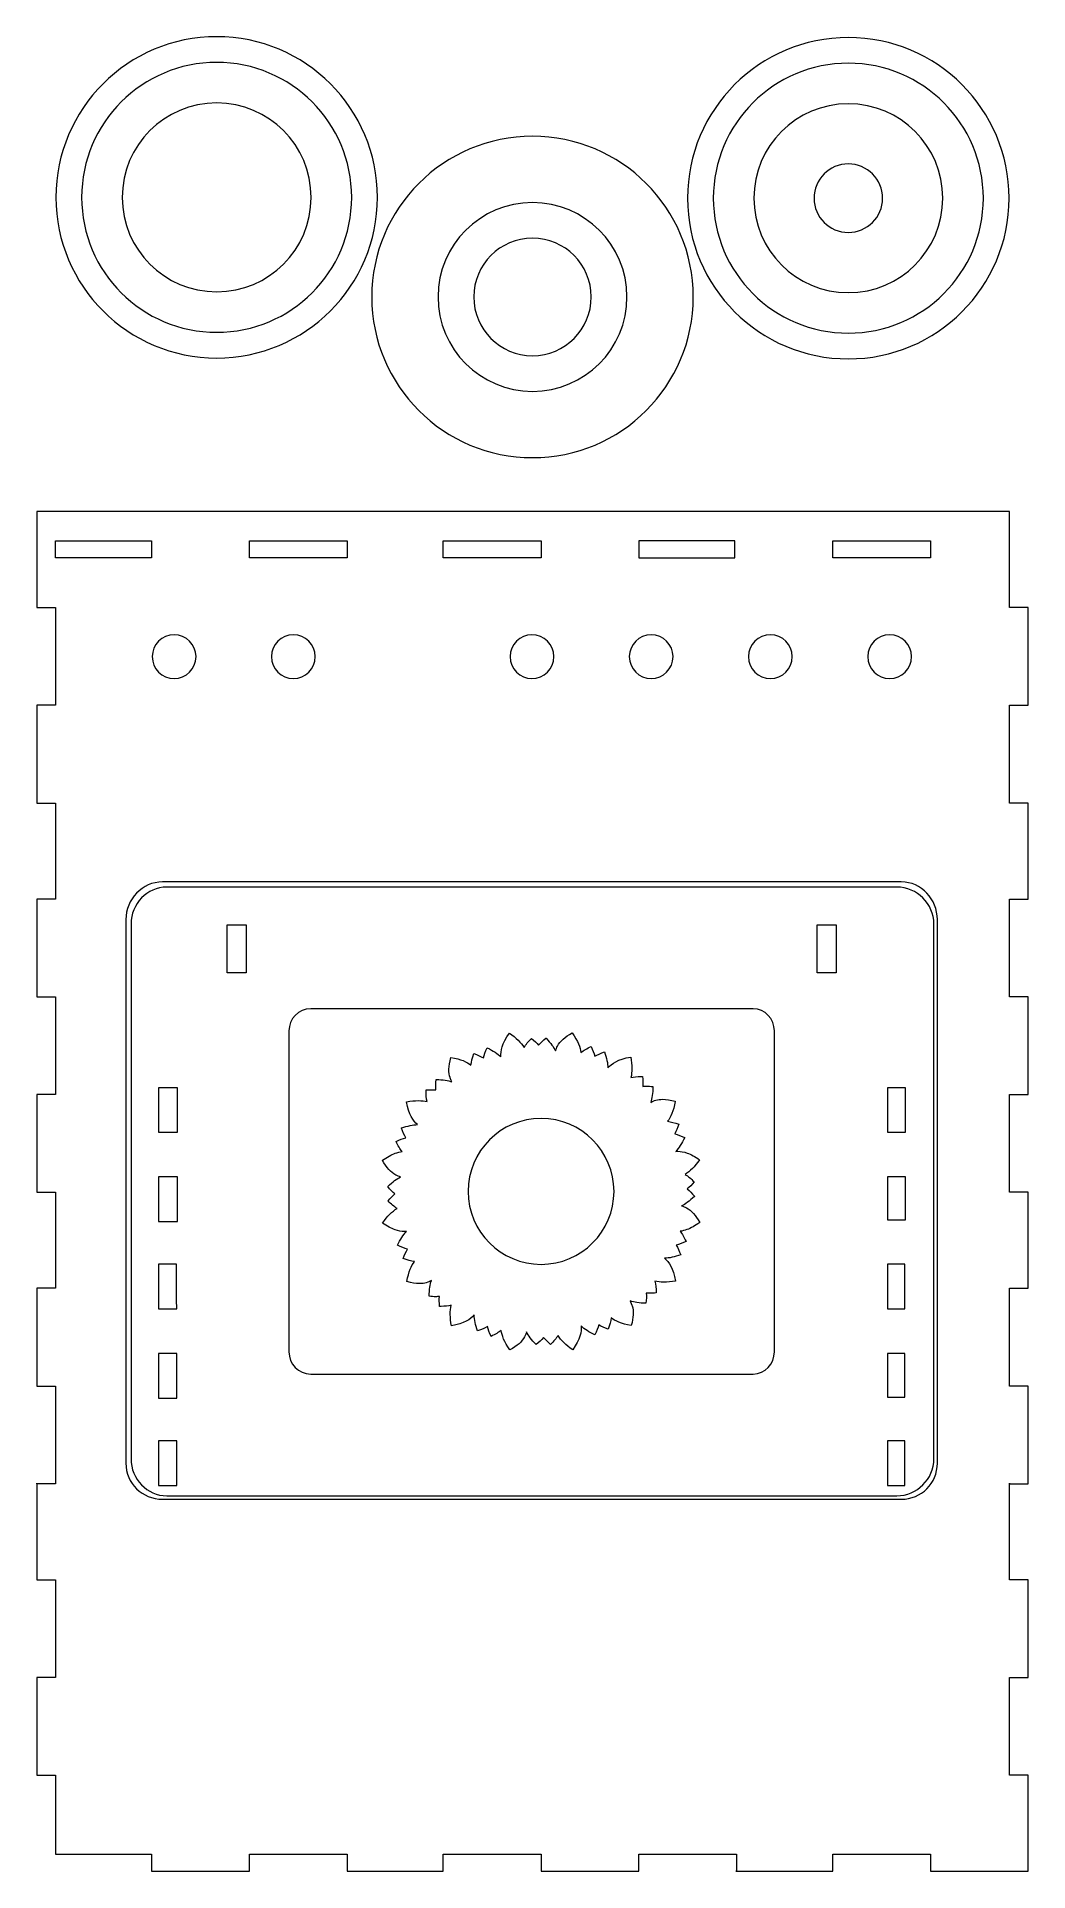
# Model space of a CAD drawing. Header units: millimetres. Extents: x -102 to 102, y -193 to 185.
import ezdxf

# ---------------------------------------------------------------- set-up
doc = ezdxf.new("R2010")
doc.units = ezdxf.units.MM
doc.header["$MEASUREMENT"] = 0
doc.layers.add('Layer 1', color=7, linetype='Continuous')

msp = doc.modelspace()

# ---------------------------------------------------------------- linework, layer by layer
at = {"layer": 'Layer 1', "color": 1, "lineweight": 9}
for points, knots in [([(-31.6329, 151.6042), (-31.6329, 133.3483), (-46.4323, 118.5493), (-64.6878, 118.5493), (-64.6878, 118.5493), (-82.9434, 118.5493), (-97.7427, 133.3483), (-97.7427, 151.6042), (-97.7427, 151.6042), (-97.7427, 169.8601), (-82.9434, 184.6591), (-64.6878, 184.6591), (-64.6878, 184.6591), (-46.4323, 184.6591), (-31.6329, 169.8601), (-31.6329, 151.6042)], [0, 0, 0, 0, 0.2, 0.2, 0.2, 0.20000001, 0.4, 0.4, 0.4, 0.40000001, 0.6, 0.6, 0.6, 0.60000001, 1, 1, 1, 1]), ([(98.2565, 151.4306), (98.2565, 133.1747), (83.4572, 118.3757), (65.2016, 118.3757), (65.2016, 118.3757), (46.9461, 118.3757), (32.1467, 133.1747), (32.1467, 151.4306), (32.1467, 151.4306), (32.1467, 169.6865), (46.9461, 184.4855), (65.2016, 184.4855), (65.2016, 184.4855), (83.4572, 184.4855), (98.2565, 169.6865), (98.2565, 151.4306)], [0, 0, 0, 0, 0.2, 0.2, 0.2, 0.20000001, 0.4, 0.4, 0.4, 0.40000001, 0.6, 0.6, 0.6, 0.60000001, 1, 1, 1, 1]), ([(-36.9242, 151.6042), (-36.9242, 136.2707), (-49.3543, 123.8406), (-64.6878, 123.8406), (-64.6878, 123.8406), (-80.0213, 123.8406), (-92.4514, 136.2707), (-92.4514, 151.6042), (-92.4514, 151.6042), (-92.4514, 166.9377), (-80.0213, 179.3678), (-64.6878, 179.3678), (-64.6878, 179.3678), (-49.3543, 179.3678), (-36.9242, 166.9377), (-36.9242, 151.6042)], [0, 0, 0, 0, 0.2, 0.2, 0.2, 0.20000001, 0.4, 0.4, 0.4, 0.40000001, 0.6, 0.6, 0.6, 0.60000001, 1, 1, 1, 1]), ([(92.9652, 151.4306), (92.9652, 136.0971), (80.5351, 123.667), (65.2016, 123.667), (65.2016, 123.667), (49.8681, 123.667), (37.438, 136.0971), (37.438, 151.4306), (37.438, 151.4306), (37.438, 166.7641), (49.8681, 179.1942), (65.2016, 179.1942), (65.2016, 179.1942), (80.5351, 179.1942), (92.9652, 166.7641), (92.9652, 151.4306)], [0, 0, 0, 0, 0.2, 0.2, 0.2, 0.20000001, 0.4, 0.4, 0.4, 0.40000001, 0.6, 0.6, 0.6, 0.60000001, 1, 1, 1, 1]), ([(-45.2634, 151.6042), (-45.2634, 140.8762), (-53.9601, 132.1795), (-64.6881, 132.1795), (-64.6881, 132.1795), (-75.4157, 132.1795), (-84.1124, 140.8762), (-84.1124, 151.6042), (-84.1124, 151.6042), (-84.1124, 162.3322), (-75.4157, 171.0288), (-64.6881, 171.0288), (-64.6881, 171.0288), (-53.9601, 171.0288), (-45.2634, 162.3322), (-45.2634, 151.6042)], [0, 0, 0, 0, 0.2, 0.2, 0.2, 0.20000001, 0.4, 0.4, 0.4, 0.40000001, 0.6, 0.6, 0.6, 0.60000001, 1, 1, 1, 1]), ([(84.626, 151.4306), (84.626, 140.7026), (75.9293, 132.0059), (65.2014, 132.0059), (65.2014, 132.0059), (54.4737, 132.0059), (45.7771, 140.7026), (45.7771, 151.4306), (45.7771, 151.4306), (45.7771, 162.1586), (54.4737, 170.8552), (65.2014, 170.8552), (65.2014, 170.8552), (75.9293, 170.8552), (84.626, 162.1586), (84.626, 151.4306)], [0, 0, 0, 0, 0.2, 0.2, 0.2, 0.20000001, 0.4, 0.4, 0.4, 0.40000001, 0.6, 0.6, 0.6, 0.60000001, 1, 1, 1, 1]), ([(33.3117, 131.1118), (33.3117, 112.8559), (18.5123, 98.0568), (0.2567, 98.0568), (0.2567, 98.0568), (-17.9988, 98.0568), (-32.7982, 112.8559), (-32.7982, 131.1118), (-32.7982, 131.1118), (-32.7982, 149.3677), (-17.9988, 164.1667), (0.2567, 164.1667), (0.2567, 164.1667), (18.5123, 164.1667), (33.3117, 149.3677), (33.3117, 131.1118)], [0, 0, 0, 0, 0.2, 0.2, 0.2, 0.20000001, 0.4, 0.4, 0.4, 0.40000001, 0.6, 0.6, 0.6, 0.60000001, 1, 1, 1, 1]), ([(72.2509, 151.4306), (72.2509, 147.5373), (69.0946, 144.3814), (65.2017, 144.3814), (65.2017, 144.3814), (61.3081, 144.3814), (58.1521, 147.5373), (58.1521, 151.4306), (58.1521, 151.4306), (58.1521, 155.3238), (61.3081, 158.4798), (65.2017, 158.4798), (65.2017, 158.4798), (69.0946, 158.4798), (72.2509, 155.3238), (72.2509, 151.4306)], [0, 0, 0, 0, 0.2, 0.2, 0.2, 0.20000001, 0.4, 0.4, 0.4, 0.40000001, 0.6, 0.6, 0.6, 0.60000001, 1, 1, 1, 1]), ([(19.6811, 131.1118), (19.6811, 120.3838), (10.9845, 111.6871), (0.2565, 111.6871), (0.2565, 111.6871), (-10.4711, 111.6871), (-19.1678, 120.3838), (-19.1678, 131.1118), (-19.1678, 131.1118), (-19.1678, 141.8397), (-10.4711, 150.5364), (0.2565, 150.5364), (0.2565, 150.5364), (10.9845, 150.5364), (19.6811, 141.8397), (19.6811, 131.1118)], [0, 0, 0, 0, 0.2, 0.2, 0.2, 0.20000001, 0.4, 0.4, 0.4, 0.40000001, 0.6, 0.6, 0.6, 0.60000001, 1, 1, 1, 1]), ([(12.3348, 131.1118), (12.3348, 124.4411), (6.9267, 119.0337), (0.2567, 119.0337), (0.2567, 119.0337), (-6.4139, 119.0337), (-11.8217, 124.4411), (-11.8217, 131.1118), (-11.8217, 131.1118), (-11.8217, 137.7824), (-6.4139, 143.1898), (0.2567, 143.1898), (0.2567, 143.1898), (6.9267, 143.1898), (12.3348, 137.7824), (12.3348, 131.1118)], [0, 0, 0, 0, 0.2, 0.2, 0.2, 0.20000001, 0.4, 0.4, 0.4, 0.40000001, 0.6, 0.6, 0.6, 0.60000001, 1, 1, 1, 1]), ([(-97.8152, -189.2611), (-97.8152, -189.2611), (-97.8152, -173.0334), (-97.8152, -173.0334), (-97.8152, -173.0334), (-97.8152, -173.0334), (-101.6958, -173.0334), (-101.6958, -173.0334), (-101.6958, -173.0334), (-101.6958, -173.0334), (-101.6958, -152.925), (-101.6958, -152.925), (-101.6958, -152.925), (-101.6958, -152.925), (-97.8152, -152.925), (-97.8152, -152.925), (-97.8152, -152.925), (-97.8152, -152.925), (-97.8152, -132.8167), (-97.8152, -132.8167), (-97.8152, -132.8167), (-97.8152, -132.8167), (-101.6958, -132.8167), (-101.6958, -132.8167), (-101.6958, -132.8167), (-101.6958, -132.8167), (-101.6958, -112.9094), (-101.6958, -112.9094), (-101.6958, -112.9094), (-101.6958, -112.9094), (-101.6958, -113.0611), (-101.6958, -113.0611), (-101.6958, -113.0611), (-101.6958, -113.0611), (-97.8152, -113.0611), (-97.8152, -113.0611), (-97.8152, -113.0611), (-97.8152, -113.0611), (-97.8152, -92.9528), (-97.8152, -92.9528), (-97.8152, -92.9528), (-97.8152, -92.9528), (-101.6958, -92.9528), (-101.6958, -92.9528), (-101.6958, -92.9528), (-101.6958, -92.9528), (-101.6958, -72.8445), (-101.6958, -72.8445), (-101.6958, -72.8445), (-101.6958, -72.8445), (-97.8152, -72.8445), (-97.8152, -72.8445), (-97.8152, -72.8445), (-97.8152, -72.8445), (-97.8152, -53.0889), (-97.8152, -53.0889), (-97.8152, -53.0889), (-97.8152, -53.0889), (-101.6958, -53.0889), (-101.6958, -53.0889), (-101.6958, -53.0889), (-101.6958, -53.0889), (-101.6958, -32.9806), (-101.6958, -32.9806), (-101.6958, -32.9806), (-101.6958, -32.9806), (-97.8152, -32.9806), (-97.8152, -32.9806), (-97.8152, -32.9806), (-97.8152, -32.9806), (-97.8152, -12.8722), (-97.8152, -12.8722), (-97.8152, -12.8722), (-97.8152, -12.8722), (-101.6958, -12.8722), (-101.6958, -12.8722), (-101.6958, -12.8722), (-101.6958, -12.8722), (-101.6958, 7.2361), (-101.6958, 7.2361), (-101.6958, 7.2361), (-101.6958, 7.2361), (-97.8152, 7.2361), (-97.8152, 7.2361), (-97.8152, 7.2361), (-97.8152, 7.2361), (-97.8152, 26.9916), (-97.8152, 26.9916), (-97.8152, 26.9916), (-97.8152, 26.9916), (-101.6958, 26.9916), (-101.6958, 26.9916), (-101.6958, 26.9916), (-101.6958, 26.9916), (-101.6958, 47.0619), (-101.6958, 47.0619), (-101.6958, 47.0619), (-101.6958, 47.0619), (-101.6958, 47.1), (-101.6958, 47.1), (-101.6958, 47.1), (-101.6958, 47.1), (-97.8152, 47.1), (-97.8152, 47.1), (-97.8152, 47.1), (-97.8152, 47.1), (-97.8152, 67.2083), (-97.8152, 67.2083), (-97.8152, 67.2083), (-97.8152, 67.2083), (-101.6958, 67.2083), (-101.6958, 67.2083), (-101.6958, 67.2083), (-101.6958, 67.2083), (-101.6958, 86.9639), (-101.6958, 86.9639), (-101.6958, 86.9639), (-101.6958, 86.9639), (98.3292, 86.9639), (98.3292, 86.9639), (98.3292, 86.9639), (98.3292, 86.9639), (98.3292, 67.2083), (98.3292, 67.2083), (98.3292, 67.2083), (98.3292, 67.2083), (102.2098, 67.2083), (102.2098, 67.2083), (102.2098, 67.2083), (102.2098, 67.2083), (102.2098, 47.1), (102.2098, 47.1), (102.2098, 47.1), (102.2098, 47.1), (98.3292, 47.1), (98.3292, 47.1), (98.3292, 47.1), (98.3292, 47.1), (98.3292, 47.0619), (98.3292, 47.0619), (98.3292, 47.0619), (98.3292, 47.0619), (98.3292, 26.9916), (98.3292, 26.9916), (98.3292, 26.9916), (98.3292, 26.9916), (102.2098, 26.9916), (102.2098, 26.9916), (102.2098, 26.9916), (102.2098, 26.9916), (102.2098, 7.2361), (102.2098, 7.2361), (102.2098, 7.2361), (102.2098, 7.2361), (98.3292, 7.2361), (98.3292, 7.2361), (98.3292, 7.2361), (98.3292, 7.2361), (98.3292, -12.8722), (98.3292, -12.8722), (98.3292, -12.8722), (98.3292, -12.8722), (102.2098, -12.8722), (102.2098, -12.8722), (102.2098, -12.8722), (102.2098, -12.8722), (102.2098, -32.9806), (102.2098, -32.9806), (102.2098, -32.9806), (102.2098, -32.9806), (98.3292, -32.9806), (98.3292, -32.9806), (98.3292, -32.9806), (98.3292, -32.9806), (98.3292, -53.0889), (98.3292, -53.0889), (98.3292, -53.0889), (98.3292, -53.0889), (102.2098, -53.0889), (102.2098, -53.0889), (102.2098, -53.0889), (102.2098, -53.0889), (102.2098, -72.8445), (102.2098, -72.8445), (102.2098, -72.8445), (102.2098, -72.8445), (98.3292, -72.8445), (98.3292, -72.8445), (98.3292, -72.8445), (98.3292, -72.8445), (98.3292, -92.9528), (98.3292, -92.9528), (98.3292, -92.9528), (98.3292, -92.9528), (102.2098, -92.9528), (102.2098, -92.9528), (102.2098, -92.9528), (102.2098, -92.9528), (102.2098, -113.0611), (102.2098, -113.0611), (102.2098, -113.0611), (102.2098, -113.0611), (98.3292, -113.0611), (98.3292, -113.0611), (98.3292, -113.0611), (98.3292, -113.0611), (98.3292, -112.9094), (98.3292, -112.9094), (98.3292, -112.9094), (98.3292, -112.9094), (98.3292, -132.8167), (98.3292, -132.8167), (98.3292, -132.8167), (98.3292, -132.8167), (102.2098, -132.8167), (102.2098, -132.8167), (102.2098, -132.8167), (102.2098, -132.8167), (102.2098, -152.925), (102.2098, -152.925), (102.2098, -152.925), (102.2098, -152.925), (98.3292, -152.925), (98.3292, -152.925), (98.3292, -152.925), (98.3292, -152.925), (98.3292, -173.0334), (98.3292, -173.0334), (98.3292, -173.0334), (98.3292, -173.0334), (102.2098, -173.0334), (102.2098, -173.0334), (102.2098, -173.0334), (102.2098, -173.0334), (102.2098, -192.7889), (102.2098, -192.7889), (102.2098, -192.7889), (102.2098, -192.7889), (82.1014, -192.7889), (82.1014, -192.7889), (82.1014, -192.7889), (82.1014, -192.7889), (82.1014, -189.2611), (82.1014, -189.2611), (82.1014, -189.2611), (82.1014, -189.2611), (61.9931, -189.2611), (61.9931, -189.2611), (61.9931, -189.2611), (61.9931, -189.2611), (61.9931, -192.7889), (61.9931, -192.7889), (61.9931, -192.7889), (61.9931, -192.7889), (42.0358, -192.7889), (42.0358, -192.7889), (42.0358, -192.7889), (42.0358, -192.7889), (42.2375, -192.7889), (42.2375, -192.7889), (42.2375, -192.7889), (42.2375, -192.7889), (42.2375, -189.2611), (42.2375, -189.2611), (42.2375, -189.2611), (42.2375, -189.2611), (22.1292, -189.2611), (22.1292, -189.2611), (22.1292, -189.2611), (22.1292, -189.2611), (22.1292, -192.7889), (22.1292, -192.7889), (22.1292, -192.7889), (22.1292, -192.7889), (2.0209, -192.7889), (2.0209, -192.7889), (2.0209, -192.7889), (2.0209, -192.7889), (2.0209, -189.2611), (2.0209, -189.2611), (2.0209, -189.2611), (2.0209, -189.2611), (-18.0875, -189.2611), (-18.0875, -189.2611), (-18.0875, -189.2611), (-18.0875, -189.2611), (-18.0875, -192.7889), (-18.0875, -192.7889), (-18.0875, -192.7889), (-18.0875, -192.7889), (-37.843, -192.7889), (-37.843, -192.7889), (-37.843, -192.7889), (-37.843, -192.7889), (-37.843, -189.2611), (-37.843, -189.2611), (-37.843, -189.2611), (-37.843, -189.2611), (-57.9513, -189.2611), (-57.9513, -189.2611), (-57.9513, -189.2611), (-57.9513, -189.2611), (-57.9513, -192.7889), (-57.9513, -192.7889), (-57.9513, -192.7889), (-57.9513, -192.7889), (-78.0597, -192.7889), (-78.0597, -192.7889), (-78.0597, -192.7889), (-78.0597, -192.7889), (-78.0597, -189.2611), (-78.0597, -189.2611), (-78.0597, -189.2611), (-78.0597, -189.2611), (-97.8152, -189.2611), (-97.8152, -189.2611)], [0, 0, 0, 0, 0.0125, 0.0125, 0.0125, 0.01250001, 0.025, 0.025, 0.025, 0.02500001, 0.0375, 0.0375, 0.0375, 0.03750001, 0.05, 0.05, 0.05, 0.05000001, 0.0625, 0.0625, 0.0625, 0.06250001, 0.075, 0.075, 0.075, 0.07500001, 0.0875, 0.0875, 0.0875, 0.08750001, 0.1, 0.1, 0.1, 0.10000001, 0.1125, 0.1125, 0.1125, 0.11250001, 0.125, 0.125, 0.125, 0.12500001, 0.1375, 0.1375, 0.1375, 0.13750001, 0.15, 0.15, 0.15, 0.15000001, 0.1625, 0.1625, 0.1625, 0.16250001, 0.175, 0.175, 0.175, 0.17500001, 0.1875, 0.1875, 0.1875, 0.18750001, 0.2, 0.2, 0.2, 0.20000001, 0.2125, 0.2125, 0.2125, 0.21250001, 0.225, 0.225, 0.225, 0.22500001, 0.2375, 0.2375, 0.2375, 0.23750001, 0.25, 0.25, 0.25, 0.25000001, 0.2625, 0.2625, 0.2625, 0.26250001, 0.275, 0.275, 0.275, 0.27500001, 0.2875, 0.2875, 0.2875, 0.28750001, 0.3, 0.3, 0.3, 0.30000001, 0.3125, 0.3125, 0.3125, 0.31250001, 0.325, 0.325, 0.325, 0.32500001, 0.3375, 0.3375, 0.3375, 0.33750001, 0.35, 0.35, 0.35, 0.35000001, 0.3625, 0.3625, 0.3625, 0.36250001, 0.375, 0.375, 0.375, 0.37500001, 0.3875, 0.3875, 0.3875, 0.38750001, 0.4, 0.4, 0.4, 0.40000001, 0.4125, 0.4125, 0.4125, 0.41250001, 0.425, 0.425, 0.425, 0.42500001, 0.4375, 0.4375, 0.4375, 0.43750001, 0.45, 0.45, 0.45, 0.45000001, 0.4625, 0.4625, 0.4625, 0.46250001, 0.475, 0.475, 0.475, 0.47500001, 0.4875, 0.4875, 0.4875, 0.48750001, 0.5, 0.5, 0.5, 0.50000001, 0.5125, 0.5125, 0.5125, 0.51250001, 0.525, 0.525, 0.525, 0.52500001, 0.5375, 0.5375, 0.5375, 0.53750001, 0.55, 0.55, 0.55, 0.55000001, 0.5625, 0.5625, 0.5625, 0.56250001, 0.575, 0.575, 0.575, 0.57500001, 0.5875, 0.5875, 0.5875, 0.58750001, 0.6, 0.6, 0.6, 0.60000001, 0.6125, 0.6125, 0.6125, 0.61250001, 0.625, 0.625, 0.625, 0.62500001, 0.6375, 0.6375, 0.6375, 0.63750001, 0.65, 0.65, 0.65, 0.65000001, 0.6625, 0.6625, 0.6625, 0.66250001, 0.675, 0.675, 0.675, 0.67500001, 0.6875, 0.6875, 0.6875, 0.68750001, 0.7, 0.7, 0.7, 0.70000001, 0.7125, 0.7125, 0.7125, 0.71250001, 0.725, 0.725, 0.725, 0.72500001, 0.7375, 0.7375, 0.7375, 0.73750001, 0.75, 0.75, 0.75, 0.75000001, 0.7625, 0.7625, 0.7625, 0.76250001, 0.775, 0.775, 0.775, 0.77500001, 0.7875, 0.7875, 0.7875, 0.78750001, 0.8, 0.8, 0.8, 0.80000001, 0.8125, 0.8125, 0.8125, 0.81250001, 0.825, 0.825, 0.825, 0.82500001, 0.8375, 0.8375, 0.8375, 0.83750001, 0.85, 0.85, 0.85, 0.85000001, 0.8625, 0.8625, 0.8625, 0.86250001, 0.875, 0.875, 0.875, 0.87500001, 0.8875, 0.8875, 0.8875, 0.88750001, 0.9, 0.9, 0.9, 0.90000001, 0.9125, 0.9125, 0.9125, 0.91250001, 0.925, 0.925, 0.925, 0.92500001, 0.9375, 0.9375, 0.9375, 0.93750001, 0.95, 0.95, 0.95, 0.95000001, 0.9625, 0.9625, 0.9625, 0.96250001, 0.975, 0.975, 0.975, 0.97500001, 1, 1, 1, 1]), ([(-97.8151, 77.439), (-97.8151, 77.439), (-78.0595, 77.439), (-78.0595, 77.439), (-78.0595, 77.439), (-78.0595, 77.439), (-78.0595, 80.9668), (-78.0595, 80.9668), (-78.0595, 80.9668), (-78.0595, 80.9668), (-97.8151, 80.9668), (-97.8151, 80.9668), (-97.8151, 80.9668), (-97.8151, 80.9668), (-97.8151, 77.439), (-97.8151, 77.439)], [0, 0, 0, 0, 0.2, 0.2, 0.2, 0.20000001, 0.4, 0.4, 0.4, 0.40000001, 0.6, 0.6, 0.6, 0.60000001, 1, 1, 1, 1]), ([(-57.9512, 77.439), (-57.9512, 77.439), (-37.8428, 77.439), (-37.8428, 77.439), (-37.8428, 77.439), (-37.8428, 77.439), (-37.8428, 80.9668), (-37.8428, 80.9668), (-37.8428, 80.9668), (-37.8428, 80.9668), (-57.9512, 80.9668), (-57.9512, 80.9668), (-57.9512, 80.9668), (-57.9512, 80.9668), (-57.9512, 77.439), (-57.9512, 77.439)], [0, 0, 0, 0, 0.2, 0.2, 0.2, 0.20000001, 0.4, 0.4, 0.4, 0.40000001, 0.6, 0.6, 0.6, 0.60000001, 1, 1, 1, 1]), ([(-18.0873, 77.439), (-18.0873, 77.439), (2.0211, 77.439), (2.0211, 77.439), (2.0211, 77.439), (2.0211, 77.439), (2.0211, 80.9668), (2.0211, 80.9668), (2.0211, 80.9668), (2.0211, 80.9668), (-18.0873, 80.9668), (-18.0873, 80.9668), (-18.0873, 80.9668), (-18.0873, 80.9668), (-18.0873, 77.439), (-18.0873, 77.439)], [0, 0, 0, 0, 0.2, 0.2, 0.2, 0.20000001, 0.4, 0.4, 0.4, 0.40000001, 0.6, 0.6, 0.6, 0.60000001, 1, 1, 1, 1]), ([(22.1292, 77.4389), (22.1292, 77.4389), (22.1292, 80.9666), (22.1292, 80.9666), (22.1292, 80.9666), (22.1292, 80.9666), (41.8848, 80.9666), (41.8848, 80.9666), (41.8848, 80.9666), (41.8848, 80.9666), (41.8848, 80.9666), (41.8848, 80.9666), (41.8848, 80.9666), (41.8848, 80.9666), (41.8848, 77.4389), (41.8848, 77.4389), (41.8848, 77.4389), (41.8848, 77.4389), (22.1292, 77.4389), (22.1292, 77.4389)], [0, 0, 0, 0, 0.16666667, 0.16666667, 0.16666667, 0.16666668, 0.33333333, 0.33333333, 0.33333333, 0.33333334, 0.5, 0.5, 0.5, 0.50000001, 0.66666667, 0.66666667, 0.66666667, 0.66666668, 1, 1, 1, 1]), ([(61.9933, 77.439), (61.9933, 77.439), (82.1016, 77.439), (82.1016, 77.439), (82.1016, 77.439), (82.1016, 77.439), (82.1016, 80.9668), (82.1016, 80.9668), (82.1016, 80.9668), (82.1016, 80.9668), (61.9933, 80.9668), (61.9933, 80.9668), (61.9933, 80.9668), (61.9933, 80.9668), (61.9933, 77.439), (61.9933, 77.439)], [0, 0, 0, 0, 0.2, 0.2, 0.2, 0.20000001, 0.4, 0.4, 0.4, 0.40000001, 0.6, 0.6, 0.6, 0.60000001, 1, 1, 1, 1]), ([(-68.9391, 57.1176), (-68.9391, 54.6327), (-70.9546, 52.6176), (-73.4392, 52.6176), (-73.4392, 52.6176), (-75.9245, 52.6176), (-77.9392, 54.6327), (-77.9392, 57.1176), (-77.9392, 57.1176), (-77.9392, 59.603), (-75.9245, 61.6177), (-73.4392, 61.6177), (-73.4392, 61.6177), (-70.9546, 61.6177), (-68.9391, 59.603), (-68.9391, 57.1176)], [0, 0, 0, 0, 0.2, 0.2, 0.2, 0.20000001, 0.4, 0.4, 0.4, 0.40000001, 0.6, 0.6, 0.6, 0.60000001, 1, 1, 1, 1]), ([(-44.4142, 57.1176), (-44.4142, 54.6327), (-46.4289, 52.6176), (-48.9142, 52.6176), (-48.9142, 52.6176), (-51.3995, 52.6176), (-53.4142, 54.6327), (-53.4142, 57.1176), (-53.4142, 57.1176), (-53.4142, 59.603), (-51.3995, 61.6177), (-48.9142, 61.6177), (-48.9142, 61.6177), (-46.4289, 61.6177), (-44.4142, 59.603), (-44.4142, 57.1176)], [0, 0, 0, 0, 0.2, 0.2, 0.2, 0.20000001, 0.4, 0.4, 0.4, 0.40000001, 0.6, 0.6, 0.6, 0.60000001, 1, 1, 1, 1]), ([(4.6357, 57.1176), (4.6357, 54.6327), (2.621, 52.6176), (0.1357, 52.6176), (0.1357, 52.6176), (-2.3497, 52.6176), (-4.3644, 54.6327), (-4.3644, 57.1176), (-4.3644, 57.1176), (-4.3644, 59.603), (-2.3497, 61.6177), (0.1357, 61.6177), (0.1357, 61.6177), (2.621, 61.6177), (4.6357, 59.603), (4.6357, 57.1176)], [0, 0, 0, 0, 0.2, 0.2, 0.2, 0.20000001, 0.4, 0.4, 0.4, 0.40000001, 0.6, 0.6, 0.6, 0.60000001, 1, 1, 1, 1]), ([(29.1613, 57.1176), (29.1613, 54.6327), (27.1459, 52.6176), (24.6613, 52.6176), (24.6613, 52.6176), (22.176, 52.6176), (20.1613, 54.6327), (20.1613, 57.1176), (20.1613, 57.1176), (20.1613, 59.603), (22.176, 61.6177), (24.6613, 61.6177), (24.6613, 61.6177), (27.1459, 61.6177), (29.1613, 59.603), (29.1613, 57.1176)], [0, 0, 0, 0, 0.2, 0.2, 0.2, 0.20000001, 0.4, 0.4, 0.4, 0.40000001, 0.6, 0.6, 0.6, 0.60000001, 1, 1, 1, 1]), ([(53.6856, 57.1176), (53.6856, 54.6327), (51.6709, 52.6176), (49.1856, 52.6176), (49.1856, 52.6176), (46.701, 52.6176), (44.6855, 54.6327), (44.6855, 57.1176), (44.6855, 57.1176), (44.6855, 59.603), (46.701, 61.6177), (49.1856, 61.6177), (49.1856, 61.6177), (51.6709, 61.6177), (53.6856, 59.603), (53.6856, 57.1176)], [0, 0, 0, 0, 0.2, 0.2, 0.2, 0.20000001, 0.4, 0.4, 0.4, 0.40000001, 0.6, 0.6, 0.6, 0.60000001, 1, 1, 1, 1]), ([(78.2112, 57.1176), (78.2112, 54.6327), (76.1958, 52.6176), (73.7112, 52.6176), (73.7112, 52.6176), (71.2259, 52.6176), (69.2112, 54.6327), (69.2112, 57.1176), (69.2112, 57.1176), (69.2112, 59.603), (71.2259, 61.6177), (73.7112, 61.6177), (73.7112, 61.6177), (76.1958, 61.6177), (78.2112, 59.603), (78.2112, 57.1176)], [0, 0, 0, 0, 0.2, 0.2, 0.2, 0.20000001, 0.4, 0.4, 0.4, 0.40000001, 0.6, 0.6, 0.6, 0.60000001, 1, 1, 1, 1]), ([(83.5125, -108.8257), (83.5125, -113.0142), (80.2582, -116.2362), (76.0961, -116.2362), (76.0961, -116.2362), (76.0961, -116.2362), (-75.8301, -116.2362), (-75.8301, -116.2362), (-75.8301, -116.2362), (-79.9925, -116.2362), (-83.3513, -113.0142), (-83.3513, -108.8257), (-83.3513, -108.8257), (-83.3513, -108.8257), (-83.3513, 3.0059), (-83.3513, 3.0059), (-83.3513, 3.0059), (-83.3513, 7.1941), (-79.9925, 10.7638), (-75.8301, 10.7638), (-75.8301, 10.7638), (-75.8301, 10.7638), (76.0961, 10.7638), (76.0961, 10.7638), (76.0961, 10.7638), (80.2582, 10.7638), (83.5125, 7.1941), (83.5125, 3.0059), (83.5125, 3.0059), (83.5125, 3.0059), (83.5125, -108.8257), (83.5125, -108.8257)], [0, 0, 0, 0, 0.11111111, 0.11111111, 0.11111111, 0.11111112, 0.22222222, 0.22222222, 0.22222222, 0.22222223, 0.33333333, 0.33333333, 0.33333333, 0.33333334, 0.44444444, 0.44444444, 0.44444444, 0.44444445, 0.55555556, 0.55555556, 0.55555556, 0.55555557, 0.66666667, 0.66666667, 0.66666667, 0.66666668, 0.77777778, 0.77777778, 0.77777778, 0.77777779, 1, 1, 1, 1]), ([(82.807, -107.9451), (82.807, -112.0677), (79.3018, -115.5306), (75.1891, -115.5306), (75.1891, -115.5306), (75.1891, -115.5306), (-74.9171, -115.5306), (-74.9171, -115.5306), (-74.9171, -115.5306), (-79.0298, -115.5306), (-82.293, -112.0677), (-82.293, -107.9451), (-82.293, -107.9451), (-82.293, -107.9451), (-82.293, 2.1254), (-82.293, 2.1254), (-82.293, 2.1254), (-82.293, 6.2476), (-79.0298, 9.7055), (-74.9171, 9.7055), (-74.9171, 9.7055), (-74.9171, 9.7055), (75.1891, 9.7055), (75.1891, 9.7055), (75.1891, 9.7055), (79.3018, 9.7055), (82.807, 6.2476), (82.807, 2.1254), (82.807, 2.1254), (82.807, 2.1254), (82.807, -107.9451), (82.807, -107.9451)], [0, 0, 0, 0, 0.11111111, 0.11111111, 0.11111111, 0.11111112, 0.22222222, 0.22222222, 0.22222222, 0.22222223, 0.33333333, 0.33333333, 0.33333333, 0.33333334, 0.44444444, 0.44444444, 0.44444444, 0.44444445, 0.55555556, 0.55555556, 0.55555556, 0.55555557, 0.66666667, 0.66666667, 0.66666667, 0.66666668, 0.77777778, 0.77777778, 0.77777778, 0.77777779, 1, 1, 1, 1]), ([(-62.5373, -7.9332), (-62.5373, -7.9332), (-58.6567, -7.9332), (-58.6567, -7.9332), (-58.6567, -7.9332), (-58.6567, -7.9332), (-58.6567, 1.9445), (-58.6567, 1.9445), (-58.6567, 1.9445), (-58.6567, 1.9445), (-62.5373, 1.9445), (-62.5373, 1.9445), (-62.5373, 1.9445), (-62.5373, 1.9445), (-62.5373, -7.9332), (-62.5373, -7.9332)], [0, 0, 0, 0, 0.2, 0.2, 0.2, 0.20000001, 0.4, 0.4, 0.4, 0.40000001, 0.6, 0.6, 0.6, 0.60000001, 1, 1, 1, 1]), ([(58.8183, -7.9332), (58.8183, -7.9332), (62.6988, -7.9332), (62.6988, -7.9332), (62.6988, -7.9332), (62.6988, -7.9332), (62.6988, 1.9445), (62.6988, 1.9445), (62.6988, 1.9445), (62.6988, 1.9445), (58.8183, 1.9445), (58.8183, 1.9445), (58.8183, 1.9445), (58.8183, 1.9445), (58.8183, -7.9332), (58.8183, -7.9332)], [0, 0, 0, 0, 0.2, 0.2, 0.2, 0.20000001, 0.4, 0.4, 0.4, 0.40000001, 0.6, 0.6, 0.6, 0.60000001, 1, 1, 1, 1]), ([(49.9987, -85.931), (49.9987, -88.4047), (48.1159, -90.4832), (45.6232, -90.4832), (45.6232, -90.4832), (45.6232, -90.4832), (-45.3508, -90.4832), (-45.3508, -90.4832), (-45.3508, -90.4832), (-47.8439, -90.4832), (-49.8375, -88.4047), (-49.8375, -85.931), (-49.8375, -85.931), (-49.8375, -85.931), (-49.8375, -19.8885), (-49.8375, -19.8885), (-49.8375, -19.8885), (-49.8375, -17.4149), (-47.8439, -15.3416), (-45.3508, -15.3416), (-45.3508, -15.3416), (-45.3508, -15.3416), (45.6232, -15.3416), (45.6232, -15.3416), (45.6232, -15.3416), (48.1159, -15.3416), (49.9987, -17.4149), (49.9987, -19.8885), (49.9987, -19.8885), (49.9987, -19.8885), (49.9987, -85.931), (49.9987, -85.931)], [0, 0, 0, 0, 0.11111111, 0.11111111, 0.11111111, 0.11111112, 0.22222222, 0.22222222, 0.22222222, 0.22222223, 0.33333333, 0.33333333, 0.33333333, 0.33333334, 0.44444444, 0.44444444, 0.44444444, 0.44444445, 0.55555556, 0.55555556, 0.55555556, 0.55555557, 0.66666667, 0.66666667, 0.66666667, 0.66666668, 0.77777778, 0.77777778, 0.77777778, 0.77777779, 1, 1, 1, 1]), ([(-16.6257, -29.6812), (-16.6257, -29.6812), (-16.6038, -29.7408), (-16.6038, -29.7408), (-16.6038, -29.7408), (-16.5156, -29.9652), (-16.419, -30.179), (-16.3082, -30.3733), (-16.3082, -30.3733), (-17.1048, -30.0929), (-18.1423, -29.9105), (-19.5488, -29.9055), (-19.5488, -29.9055), (-19.5488, -29.9055), (-19.5534, -29.9055), (-19.5534, -29.9055), (-19.5534, -29.9055), (-19.5534, -29.9055), (-19.5537, -29.9098), (-19.5537, -29.9098), (-19.5537, -29.9098), (-19.6476, -30.688), (-19.6617, -31.3833), (-19.5982, -32.0074), (-19.5982, -32.0074), (-19.8398, -31.9894), (-20.0893, -31.9785), (-20.3521, -31.9785), (-20.3521, -31.9785), (-20.7479, -31.9785), (-21.1748, -31.9989), (-21.62, -32.0399), (-21.62, -32.0399), (-21.62, -32.0399), (-21.6245, -32.0402), (-21.6245, -32.0402), (-21.6245, -32.0402), (-21.6245, -32.0402), (-21.6249, -32.0444), (-21.6249, -32.0444), (-21.6249, -32.0444), (-21.6485, -32.961), (-21.572, -33.7526), (-21.4002, -34.4405), (-21.4002, -34.4405), (-21.9082, -34.3132), (-22.503, -34.2348), (-23.2152, -34.2348), (-23.2152, -34.2348), (-23.9338, -34.2348), (-24.7456, -34.3153), (-25.6279, -34.474), (-25.6279, -34.474), (-25.6279, -34.474), (-25.6325, -34.4747), (-25.6325, -34.4747), (-25.6325, -34.4747), (-25.6325, -34.4747), (-25.6314, -34.48), (-25.6314, -34.48), (-25.6314, -34.48), (-25.1601, -37.1269), (-24.2901, -38.4001), (-23.381, -39.1691), (-23.381, -39.1691), (-24.3402, -39.1903), (-25.4233, -39.4164), (-26.6883, -39.8631), (-26.6883, -39.8631), (-26.6883, -39.8631), (-26.6933, -39.8648), (-26.6933, -39.8648), (-26.6933, -39.8648), (-26.6933, -39.8648), (-26.6915, -39.8698), (-26.6915, -39.8698), (-26.6915, -39.8698), (-26.4068, -40.6804), (-26.1024, -41.332), (-25.7884, -41.8707), (-25.7884, -41.8707), (-26.4089, -42.0443), (-27.0725, -42.293), (-27.7897, -42.6253), (-27.7897, -42.6253), (-27.7897, -42.6253), (-27.7943, -42.6274), (-27.7943, -42.6274), (-27.7943, -42.6274), (-27.7943, -42.6274), (-27.7922, -42.632), (-27.7922, -42.632), (-27.7922, -42.632), (-27.3896, -43.5055), (-26.9815, -44.1853), (-26.5751, -44.7208), (-26.5751, -44.7208), (-27.0277, -44.7727), (-27.4884, -44.8827), (-27.971, -45.0609), (-27.971, -45.0609), (-28.7866, -45.3614), (-29.6435, -45.8366), (-30.5911, -46.5136), (-30.5911, -46.5136), (-30.5911, -46.5136), (-30.595, -46.5164), (-30.595, -46.5164), (-30.595, -46.5164), (-30.595, -46.5164), (-30.5929, -46.52), (-30.5929, -46.52), (-30.5929, -46.52), (-29.7765, -48.0009), (-28.8889, -48.9877), (-27.8789, -49.5366), (-27.8789, -49.5366), (-27.5417, -49.7204), (-27.2069, -49.8453), (-26.8788, -49.9352), (-26.8788, -49.9352), (-27.626, -50.295), (-28.491, -50.8955), (-29.4996, -51.897), (-29.4996, -51.897), (-29.4996, -51.897), (-29.5028, -51.8998), (-29.5028, -51.8998), (-29.5028, -51.8998), (-29.5028, -51.8998), (-29.5, -51.9034), (-29.5, -51.9034), (-29.5, -51.9034), (-29.0138, -52.5232), (-28.533, -53.0227), (-28.0479, -53.4175), (-28.0479, -53.4175), (-28.5101, -53.8161), (-28.9771, -54.2959), (-29.4552, -54.8702), (-29.4552, -54.8702), (-29.4552, -54.8702), (-29.458, -54.8737), (-29.458, -54.8737), (-29.458, -54.8737), (-29.458, -54.8737), (-29.4552, -54.8769), (-29.4552, -54.8769), (-29.4552, -54.8769), (-28.8191, -55.5461), (-28.2088, -56.0524), (-27.6027, -56.4157), (-27.6027, -56.4157), (-28.6067, -57.0186), (-29.5786, -58.0018), (-30.5678, -59.4249), (-30.5678, -59.4249), (-30.5678, -59.4249), (-30.5703, -59.4292), (-30.5703, -59.4292), (-30.5703, -59.4292), (-30.5703, -59.4292), (-30.5664, -59.432), (-30.5664, -59.432), (-30.5664, -59.432), (-29.6432, -60.0758), (-28.8068, -60.5284), (-28.0098, -60.8159), (-28.0098, -60.8159), (-27.335, -61.059), (-26.7028, -61.1772), (-26.0773, -61.1772), (-26.0773, -61.1772), (-25.9316, -61.1772), (-25.7944, -61.1655), (-25.6575, -61.1539), (-25.6575, -61.1539), (-26.3204, -61.8471), (-26.9307, -62.7795), (-27.5071, -63.9856), (-27.5071, -63.9856), (-27.5071, -63.9856), (-27.5092, -63.9902), (-27.5092, -63.9902), (-27.5092, -63.9902), (-27.5092, -63.9902), (-27.5046, -63.9923), (-27.5046, -63.9923), (-27.5046, -63.9923), (-26.7659, -64.3469), (-26.0854, -64.6044), (-25.4518, -64.772), (-25.4518, -64.772), (-25.7676, -65.3333), (-26.0611, -65.9767), (-26.3331, -66.7176), (-26.3331, -66.7176), (-26.3331, -66.7176), (-26.3345, -66.7225), (-26.3345, -66.7225), (-26.3345, -66.7225), (-26.3345, -66.7225), (-26.3299, -66.7243), (-26.3299, -66.7243), (-26.3299, -66.7243), (-25.4698, -67.0411), (-24.6987, -67.2432), (-23.9924, -67.3399), (-23.9924, -67.3399), (-24.6454, -68.1622), (-25.2232, -69.4022), (-25.564, -71.4483), (-25.564, -71.4483), (-25.564, -71.4483), (-25.5647, -71.4522), (-25.5647, -71.4522), (-25.5647, -71.4522), (-25.5647, -71.4522), (-25.5605, -71.4536), (-25.5605, -71.4536), (-25.5605, -71.4536), (-24.5939, -71.7334), (-23.7507, -71.8692), (-22.9834, -71.8692), (-22.9834, -71.8692), (-21.9272, -71.8692), (-21.1522, -71.6032), (-20.5182, -71.2419), (-20.5182, -71.2419), (-20.7987, -72.0385), (-20.9811, -73.0757), (-20.986, -74.4825), (-20.986, -74.4825), (-20.986, -74.4825), (-20.986, -74.4871), (-20.986, -74.4871), (-20.986, -74.4871), (-20.986, -74.4871), (-20.9818, -74.4875), (-20.9818, -74.4875), (-20.9818, -74.4875), (-20.5186, -74.5436), (-20.0783, -74.5718), (-19.673, -74.5718), (-19.673, -74.5718), (-19.673, -74.5718), (-19.6726, -74.5718), (-19.6726, -74.5718), (-19.6726, -74.5718), (-19.3897, -74.5718), (-19.1297, -74.5563), (-18.8835, -74.5312), (-18.8835, -74.5312), (-18.9265, -75.113), (-18.9226, -75.7779), (-18.8521, -76.5537), (-18.8521, -76.5537), (-18.8521, -76.5537), (-18.8517, -76.5583), (-18.8517, -76.5583), (-18.8517, -76.5583), (-18.8517, -76.5583), (-18.8471, -76.5586), (-18.8471, -76.5586), (-18.8471, -76.5586), (-18.7342, -76.5615), (-18.6263, -76.5629), (-18.5173, -76.5629), (-18.5173, -76.5629), (-18.5173, -76.5629), (-18.5166, -76.5629), (-18.5166, -76.5629), (-18.5166, -76.5629), (-17.7373, -76.5629), (-17.0529, -76.4863), (-16.4486, -76.335), (-16.4486, -76.335), (-16.7326, -77.4716), (-16.7245, -78.8549), (-16.4175, -80.5613), (-16.4175, -80.5613), (-16.4175, -80.5613), (-16.4168, -80.5658), (-16.4168, -80.5658), (-16.4168, -80.5658), (-16.4168, -80.5658), (-16.4119, -80.5648), (-16.4119, -80.5648), (-16.4119, -80.5648), (-13.7654, -80.0935), (-12.4918, -79.2235), (-11.7231, -78.3148), (-11.7231, -78.3148), (-11.7013, -79.2736), (-11.4734, -80.363), (-11.0289, -81.6217), (-11.0289, -81.6217), (-11.0289, -81.6217), (-11.0271, -81.6267), (-11.0271, -81.6267), (-11.0271, -81.6267), (-11.0271, -81.6267), (-11.0222, -81.6249), (-11.0222, -81.6249), (-11.0222, -81.6249), (-10.2108, -81.3402), (-9.5592, -81.0354), (-9.0202, -80.7214), (-9.0202, -80.7214), (-8.8466, -81.3427), (-8.5986, -82.0059), (-8.2666, -82.7231), (-8.2666, -82.7231), (-8.2666, -82.7231), (-8.2645, -82.7277), (-8.2645, -82.7277), (-8.2645, -82.7277), (-8.2645, -82.7277), (-8.2599, -82.7256), (-8.2599, -82.7256), (-8.2599, -82.7256), (-7.3871, -82.3234), (-6.7073, -81.9152), (-6.1715, -81.5088), (-6.1715, -81.5088), (-6.0515, -82.552), (-5.583, -83.8375), (-4.3779, -85.5245), (-4.3779, -85.5245), (-4.3779, -85.5245), (-4.3751, -85.5284), (-4.3751, -85.5284), (-4.3751, -85.5284), (-4.3751, -85.5284), (-4.3716, -85.5263), (-4.3716, -85.5263), (-4.3716, -85.5263), (-2.8906, -84.7099), (-1.9043, -83.8223), (-1.355, -82.8123), (-1.355, -82.8123), (-1.1708, -82.4744), (-1.0456, -82.1389), (-0.956, -81.8108), (-0.956, -81.8108), (-0.5905, -82.5724), (0.0138, -83.4346), (1.0054, -84.433), (1.0054, -84.433), (1.0054, -84.433), (1.0083, -84.4362), (1.0083, -84.4362), (1.0083, -84.4362), (1.0083, -84.4362), (1.0118, -84.4334), (1.0118, -84.4334), (1.0118, -84.4334), (1.6284, -83.9493), (2.1304, -83.4678), (2.5263, -82.981), (2.5263, -82.981), (2.9073, -83.423), (3.3803, -83.8901), (3.9787, -84.3885), (3.9787, -84.3885), (3.9787, -84.3885), (3.9822, -84.3914), (3.9822, -84.3914), (3.9822, -84.3914), (3.9822, -84.3914), (3.9854, -84.3885), (3.9854, -84.3885), (3.9854, -84.3885), (4.651, -83.7564), (5.1573, -83.1418), (5.5221, -82.5326), (5.5221, -82.5326), (6.125, -83.538), (7.1088, -84.511), (8.5334, -85.5009), (8.5334, -85.5009), (8.5334, -85.5009), (8.5376, -85.5037), (8.5376, -85.5037), (8.5376, -85.5037), (8.5376, -85.5037), (8.5404, -85.4998), (8.5404, -85.4998), (8.5404, -85.4998), (10.0785, -83.2949), (10.3636, -81.7798), (10.2652, -80.593), (10.2652, -80.593), (10.9577, -81.2555), (11.8897, -81.8648), (13.0941, -82.4405), (13.0941, -82.4405), (13.0941, -82.4405), (13.0987, -82.4426), (13.0987, -82.4426), (13.0987, -82.4426), (13.0987, -82.4426), (13.1008, -82.438), (13.1008, -82.438), (13.1008, -82.438), (13.4726, -81.663), (13.7188, -80.9867), (13.8776, -80.3835), (13.8776, -80.3835), (14.4396, -80.6999), (15.0841, -80.9938), (15.826, -81.2665), (15.826, -81.2665), (15.826, -81.2665), (15.8309, -81.2679), (15.8309, -81.2679), (15.8309, -81.2679), (15.8309, -81.2679), (15.8327, -81.2633), (15.8327, -81.2633), (15.8327, -81.2633), (16.165, -80.3612), (16.3576, -79.5922), (16.4486, -78.9265), (16.4486, -78.9265), (17.2713, -79.5791), (18.5113, -80.1566), (20.5564, -80.4974), (20.5564, -80.4974), (20.5564, -80.4974), (20.5606, -80.4981), (20.5606, -80.4981), (20.5606, -80.4981), (20.5606, -80.4981), (20.562, -80.4939), (20.562, -80.4939), (20.562, -80.4939), (21.0319, -78.87), (21.1018, -77.5447), (20.7762, -76.4422), (20.7762, -76.4422), (20.7762, -76.4422), (20.35, -75.4509), (20.35, -75.4509), (20.35, -75.4509), (21.1466, -75.7314), (22.1841, -75.9141), (23.5913, -75.9191), (23.5913, -75.9191), (23.5913, -75.9191), (23.5959, -75.9191), (23.5959, -75.9191), (23.5959, -75.9191), (23.5959, -75.9191), (23.5963, -75.9148), (23.5963, -75.9148), (23.5963, -75.9148), (23.6901, -75.137), (23.7039, -74.4413), (23.6404, -73.8172), (23.6404, -73.8172), (23.8817, -73.8352), (24.1304, -73.8461), (24.3921, -73.8461), (24.3921, -73.8461), (24.3921, -73.8461), (24.3932, -73.8461), (24.3932, -73.8461), (24.3932, -73.8461), (24.7897, -73.8461), (25.2169, -73.8257), (25.6621, -73.7851), (25.6621, -73.7851), (25.6621, -73.7851), (25.6667, -73.7848), (25.6667, -73.7848), (25.6667, -73.7848), (25.6667, -73.7848), (25.6671, -73.7802), (25.6671, -73.7802), (25.6671, -73.7802), (25.6904, -72.864), (25.6138, -72.0724), (25.4424, -71.3845), (25.4424, -71.3845), (25.95, -71.5118), (26.5448, -71.5901), (27.257, -71.5901), (27.257, -71.5901), (27.9757, -71.5901), (28.787, -71.5097), (29.6693, -71.3509), (29.6693, -71.3509), (29.6693, -71.3509), (29.6743, -71.3502), (29.6743, -71.3502), (29.6743, -71.3502), (29.6743, -71.3502), (29.6732, -71.3453), (29.6732, -71.3453), (29.6732, -71.3453), (29.2019, -68.6981), (28.3316, -67.4249), (27.4229, -66.6562), (27.4229, -66.6562), (28.3821, -66.6347), (29.4651, -66.4085), (30.7301, -65.9619), (30.7301, -65.9619), (30.7301, -65.9619), (30.7351, -65.9601), (30.7351, -65.9601), (30.7351, -65.9601), (30.7351, -65.9601), (30.7333, -65.9552), (30.7333, -65.9552), (30.7333, -65.9552), (30.4483, -65.1445), (30.1442, -64.4929), (29.8302, -63.9542), (29.8302, -63.9542), (30.4507, -63.7807), (31.1143, -63.532), (31.8315, -63.1997), (31.8315, -63.1997), (31.8315, -63.1997), (31.8361, -63.1975), (31.8361, -63.1975), (31.8361, -63.1975), (31.8361, -63.1975), (31.834, -63.193), (31.834, -63.193), (31.834, -63.193), (31.4315, -62.3198), (31.0233, -61.6397), (30.6169, -61.1042), (30.6169, -61.1042), (31.0695, -61.0523), (31.5302, -60.9422), (32.0128, -60.7641), (32.0128, -60.7641), (32.8285, -60.4635), (33.6854, -59.988), (34.6329, -59.3113), (34.6329, -59.3113), (34.6329, -59.3113), (34.6368, -59.3085), (34.6368, -59.3085), (34.6368, -59.3085), (34.6368, -59.3085), (34.6347, -59.305), (34.6347, -59.305), (34.6347, -59.305), (33.8184, -57.824), (32.9308, -56.8377), (31.9208, -56.2884), (31.9208, -56.2884), (31.5835, -56.1046), (31.2487, -55.9797), (30.9206, -55.8897), (30.9206, -55.8897), (31.6678, -55.5299), (32.5328, -54.9295), (33.5414, -53.928), (33.5414, -53.928), (33.5414, -53.928), (33.5446, -53.9251), (33.5446, -53.9251), (33.5446, -53.9251), (33.5446, -53.9251), (33.5418, -53.9216), (33.5418, -53.9216), (33.5418, -53.9216), (33.0557, -53.3018), (32.5748, -52.8022), (32.0897, -52.4075), (32.0897, -52.4075), (32.5515, -52.0088), (33.019, -51.5291), (33.497, -50.9547), (33.497, -50.9547), (33.497, -50.9547), (33.4998, -50.9512), (33.4998, -50.9512), (33.4998, -50.9512), (33.4998, -50.9512), (33.497, -50.948), (33.497, -50.948), (33.497, -50.948), (32.8609, -50.2788), (32.251, -49.7726), (31.6445, -49.4092), (31.6445, -49.4092), (32.6485, -48.8063), (33.6205, -47.8228), (34.6093, -46.4), (34.6093, -46.4), (34.6093, -46.4), (34.6121, -46.3958), (34.6121, -46.3958), (34.6121, -46.3958), (34.6121, -46.3958), (34.6079, -46.393), (34.6079, -46.393), (34.6079, -46.393), (33.685, -45.7492), (32.8486, -45.2965), (32.0513, -45.009), (32.0513, -45.009), (31.3768, -44.766), (30.745, -44.6478), (30.1191, -44.6478), (30.1191, -44.6478), (29.9731, -44.6478), (29.8359, -44.6594), (29.6986, -44.6711), (29.6986, -44.6711), (30.3618, -43.9779), (30.9725, -43.0455), (31.5489, -41.8393), (31.5489, -41.8393), (31.5489, -41.8393), (31.5507, -41.8347), (31.5507, -41.8347), (31.5507, -41.8347), (31.5507, -41.8347), (31.5465, -41.8326), (31.5465, -41.8326), (31.5465, -41.8326), (30.8078, -41.4781), (30.1272, -41.2205), (29.493, -41.053), (29.493, -41.053), (29.8094, -40.4921), (30.1029, -39.8482), (30.3745, -39.1074), (30.3745, -39.1074), (30.3745, -39.1074), (30.3763, -39.1025), (30.3763, -39.1025), (30.3763, -39.1025), (30.3763, -39.1025), (30.3717, -39.1007), (30.3717, -39.1007), (30.3717, -39.1007), (29.5116, -38.7839), (28.7405, -38.5818), (28.0342, -38.4851), (28.0342, -38.4851), (28.6872, -37.6628), (29.2651, -36.4228), (29.6058, -34.377), (29.6058, -34.377), (29.6058, -34.377), (29.6065, -34.3728), (29.6065, -34.3728), (29.6065, -34.3728), (29.6065, -34.3728), (29.6023, -34.3714), (29.6023, -34.3714), (29.6023, -34.3714), (28.6361, -34.0916), (27.7929, -33.9558), (27.0253, -33.9558), (27.0253, -33.9558), (25.9691, -33.9558), (25.194, -34.2218), (24.5601, -34.5834), (24.5601, -34.5834), (24.8405, -33.7865), (25.0229, -32.7489), (25.0278, -31.3421), (25.0278, -31.3421), (25.0278, -31.3421), (25.0278, -31.3375), (25.0278, -31.3375), (25.0278, -31.3375), (25.0278, -31.3375), (25.0236, -31.3371), (25.0236, -31.3371), (25.0236, -31.3371), (24.5604, -31.2814), (24.1201, -31.2528), (23.7145, -31.2528), (23.7145, -31.2528), (23.4319, -31.2528), (23.1715, -31.2683), (22.9253, -31.2934), (22.9253, -31.2934), (22.9683, -30.7116), (22.9644, -30.0467), (22.8935, -29.2713), (22.8935, -29.2713), (22.8935, -29.2713), (22.8932, -29.2667), (22.8932, -29.2667), (22.8932, -29.2667), (22.8932, -29.2667), (22.889, -29.2663), (22.889, -29.2663), (22.889, -29.2663), (22.7757, -29.2635), (22.6678, -29.2624), (22.5584, -29.2624), (22.5584, -29.2624), (21.7791, -29.2624), (21.0947, -29.3386), (20.4904, -29.49), (20.4904, -29.49), (20.7744, -28.3533), (20.7663, -26.9701), (20.4594, -25.2641), (20.4594, -25.2641), (20.4594, -25.2641), (20.4587, -25.2591), (20.4587, -25.2591), (20.4587, -25.2591), (20.4587, -25.2591), (20.4534, -25.2602), (20.4534, -25.2602), (20.4534, -25.2602), (17.8068, -25.7315), (16.5337, -26.6018), (15.7646, -27.5102), (15.7646, -27.5102), (15.7431, -26.5517), (15.5148, -25.462), (15.0703, -24.2032), (15.0703, -24.2032), (15.0703, -24.2032), (15.0686, -24.1983), (15.0686, -24.1983), (15.0686, -24.1983), (15.0686, -24.1983), (15.0636, -24.2001), (15.0636, -24.2001), (15.0636, -24.2001), (14.2522, -24.4851), (13.6007, -24.7892), (13.0616, -25.1035), (13.0616, -25.1035), (12.8881, -24.4823), (12.6401, -23.8191), (12.3081, -23.1019), (12.3081, -23.1019), (12.3081, -23.1019), (12.306, -23.0973), (12.306, -23.0973), (12.306, -23.0973), (12.306, -23.0973), (12.3014, -23.0994), (12.3014, -23.0994), (12.3014, -23.0994), (11.4286, -23.5016), (10.7488, -23.9097), (10.2133, -24.3158), (10.2133, -24.3158), (10.0933, -23.2726), (9.6249, -21.9875), (8.4198, -20.3005), (8.4198, -20.3005), (8.4198, -20.3005), (8.4169, -20.2966), (8.4169, -20.2966), (8.4169, -20.2966), (8.4169, -20.2966), (8.4134, -20.2987), (8.4134, -20.2987), (8.4134, -20.2987), (6.9325, -21.115), (5.9457, -22.0026), (5.3968, -23.0126), (5.3968, -23.0126), (5.2127, -23.3506), (5.0874, -23.6861), (4.9978, -24.0145), (4.9978, -24.0145), (4.6323, -23.2525), (4.028, -22.3903), (3.0364, -21.392), (3.0364, -21.392), (3.0364, -21.392), (3.0336, -21.3888), (3.0336, -21.3888), (3.0336, -21.3888), (3.0336, -21.3888), (3.03, -21.3916), (3.03, -21.3916), (3.03, -21.3916), (2.4134, -21.8756), (1.9114, -22.3575), (1.5152, -22.844), (1.5152, -22.844), (1.1346, -22.4023), (0.6615, -21.9349), (0.0632, -21.4364), (0.0632, -21.4364), (0.0632, -21.4364), (0.0596, -21.4336), (0.0596, -21.4336), (0.0596, -21.4336), (0.0596, -21.4336), (0.0565, -21.4364), (0.0565, -21.4364), (0.0565, -21.4364), (-0.6092, -22.0686), (-1.1155, -22.6831), (-1.4802, -23.2924), (-1.4802, -23.2924), (-2.0831, -22.287), (-3.067, -21.314), (-4.4915, -20.3241), (-4.4915, -20.3241), (-4.4915, -20.3241), (-4.4958, -20.3213), (-4.4958, -20.3213), (-4.4958, -20.3213), (-4.4958, -20.3213), (-4.4986, -20.3252), (-4.4986, -20.3252), (-4.4986, -20.3252), (-6.0367, -22.53), (-6.3218, -24.0452), (-6.2233, -25.2319), (-6.2233, -25.2319), (-6.9162, -24.5694), (-7.8479, -23.9602), (-9.0523, -23.3845), (-9.0523, -23.3845), (-9.0523, -23.3845), (-9.0568, -23.3827), (-9.0568, -23.3827), (-9.0568, -23.3827), (-9.0568, -23.3827), (-9.059, -23.3869), (-9.059, -23.3869), (-9.059, -23.3869), (-9.4308, -24.162), (-9.677, -24.8382), (-9.8358, -25.4415), (-9.8358, -25.4415), (-10.3977, -25.1251), (-11.0423, -24.8312), (-11.7842, -24.5585), (-11.7842, -24.5585), (-11.7842, -24.5585), (-11.7891, -24.5571), (-11.7891, -24.5571), (-11.7891, -24.5571), (-11.7891, -24.5571), (-11.7909, -24.5617), (-11.7909, -24.5617), (-11.7909, -24.5617), (-12.1232, -25.4637), (-12.3158, -26.2328), (-12.4068, -26.8985), (-12.4068, -26.8985), (-12.4068, -26.8985), (-12.4082, -26.9108), (-12.4082, -26.9108), (-12.4082, -26.9108), (-13.2291, -26.2575), (-14.4674, -25.6793), (-16.5121, -25.3378), (-16.5121, -25.3378), (-17.0582, -27.228), (-17.0092, -28.5124), (-16.6945, -29.4847), (-16.6945, -29.4847), (-16.6945, -29.4847), (-16.6257, -29.6812), (-16.6257, -29.6812)], [0, 0, 0, 0, 0.00456621, 0.00456621, 0.00456621, 0.00456622, 0.00913242, 0.00913242, 0.00913242, 0.00913243, 0.01369863, 0.01369863, 0.01369863, 0.01369864, 0.01826484, 0.01826484, 0.01826484, 0.01826485, 0.02283105, 0.02283105, 0.02283105, 0.02283106, 0.02739726, 0.02739726, 0.02739726, 0.02739727, 0.03196347, 0.03196347, 0.03196347, 0.03196348, 0.03652968, 0.03652968, 0.03652968, 0.03652969, 0.04109589, 0.04109589, 0.04109589, 0.0410959, 0.0456621, 0.0456621, 0.0456621, 0.04566211, 0.05022831, 0.05022831, 0.05022831, 0.05022832, 0.05479452, 0.05479452, 0.05479452, 0.05479453, 0.05936073, 0.05936073, 0.05936073, 0.05936074, 0.06392694, 0.06392694, 0.06392694, 0.06392695, 0.06849315, 0.06849315, 0.06849315, 0.06849316, 0.07305936, 0.07305936, 0.07305936, 0.07305937, 0.07762557, 0.07762557, 0.07762557, 0.07762558, 0.08219178, 0.08219178, 0.08219178, 0.08219179, 0.08675799, 0.08675799, 0.08675799, 0.086758, 0.0913242, 0.0913242, 0.0913242, 0.09132421, 0.09589041, 0.09589041, 0.09589041, 0.09589042, 0.10045662, 0.10045662, 0.10045662, 0.10045663, 0.10502283, 0.10502283, 0.10502283, 0.10502284, 0.10958904, 0.10958904, 0.10958904, 0.10958905, 0.11415525, 0.11415525, 0.11415525, 0.11415526, 0.11872146, 0.11872146, 0.11872146, 0.11872147, 0.12328767, 0.12328767, 0.12328767, 0.12328768, 0.12785388, 0.12785388, 0.12785388, 0.12785389, 0.13242009, 0.13242009, 0.13242009, 0.1324201, 0.1369863, 0.1369863, 0.1369863, 0.13698631, 0.14155251, 0.14155251, 0.14155251, 0.14155252, 0.14611872, 0.14611872, 0.14611872, 0.14611873, 0.15068493, 0.15068493, 0.15068493, 0.15068494, 0.15525114, 0.15525114, 0.15525114, 0.15525115, 0.15981735, 0.15981735, 0.15981735, 0.15981736, 0.16438356, 0.16438356, 0.16438356, 0.16438357, 0.16894977, 0.16894977, 0.16894977, 0.16894978, 0.17351598, 0.17351598, 0.17351598, 0.17351599, 0.17808219, 0.17808219, 0.17808219, 0.1780822, 0.1826484, 0.1826484, 0.1826484, 0.18264841, 0.18721461, 0.18721461, 0.18721461, 0.18721462, 0.19178082, 0.19178082, 0.19178082, 0.19178083, 0.19634703, 0.19634703, 0.19634703, 0.19634704, 0.20091324, 0.20091324, 0.20091324, 0.20091325, 0.20547945, 0.20547945, 0.20547945, 0.20547946, 0.21004566, 0.21004566, 0.21004566, 0.21004567, 0.21461187, 0.21461187, 0.21461187, 0.21461188, 0.21917808, 0.21917808, 0.21917808, 0.21917809, 0.22374429, 0.22374429, 0.22374429, 0.2237443, 0.2283105, 0.2283105, 0.2283105, 0.22831051, 0.23287671, 0.23287671, 0.23287671, 0.23287672, 0.23744292, 0.23744292, 0.23744292, 0.23744293, 0.24200913, 0.24200913, 0.24200913, 0.24200914, 0.24657534, 0.24657534, 0.24657534, 0.24657535, 0.25114155, 0.25114155, 0.25114155, 0.25114156, 0.25570776, 0.25570776, 0.25570776, 0.25570777, 0.26027397, 0.26027397, 0.26027397, 0.26027398, 0.26484018, 0.26484018, 0.26484018, 0.26484019, 0.26940639, 0.26940639, 0.26940639, 0.2694064, 0.2739726, 0.2739726, 0.2739726, 0.27397261, 0.27853881, 0.27853881, 0.27853881, 0.27853882, 0.28310502, 0.28310502, 0.28310502, 0.28310503, 0.28767123, 0.28767123, 0.28767123, 0.28767124, 0.29223744, 0.29223744, 0.29223744, 0.29223745, 0.29680365, 0.29680365, 0.29680365, 0.29680366, 0.30136986, 0.30136986, 0.30136986, 0.30136987, 0.30593607, 0.30593607, 0.30593607, 0.30593608, 0.31050228, 0.31050228, 0.31050228, 0.31050229, 0.31506849, 0.31506849, 0.31506849, 0.3150685, 0.3196347, 0.3196347, 0.3196347, 0.31963471, 0.32420091, 0.32420091, 0.32420091, 0.32420092, 0.32876712, 0.32876712, 0.32876712, 0.32876713, 0.33333333, 0.33333333, 0.33333333, 0.33333334, 0.33789954, 0.33789954, 0.33789954, 0.33789955, 0.34246575, 0.34246575, 0.34246575, 0.34246576, 0.34703196, 0.34703196, 0.34703196, 0.34703197, 0.35159817, 0.35159817, 0.35159817, 0.35159818, 0.35616438, 0.35616438, 0.35616438, 0.35616439, 0.36073059, 0.36073059, 0.36073059, 0.3607306, 0.3652968, 0.3652968, 0.3652968, 0.36529681, 0.36986301, 0.36986301, 0.36986301, 0.36986302, 0.37442922, 0.37442922, 0.37442922, 0.37442923, 0.37899543, 0.37899543, 0.37899543, 0.37899544, 0.38356164, 0.38356164, 0.38356164, 0.38356165, 0.38812785, 0.38812785, 0.38812785, 0.38812786, 0.39269406, 0.39269406, 0.39269406, 0.39269407, 0.39726027, 0.39726027, 0.39726027, 0.39726028, 0.40182648, 0.40182648, 0.40182648, 0.40182649, 0.40639269, 0.40639269, 0.40639269, 0.4063927, 0.4109589, 0.4109589, 0.4109589, 0.41095891, 0.41552511, 0.41552511, 0.41552511, 0.41552512, 0.42009132, 0.42009132, 0.42009132, 0.42009133, 0.42465753, 0.42465753, 0.42465753, 0.42465754, 0.42922374, 0.42922374, 0.42922374, 0.42922375, 0.43378995, 0.43378995, 0.43378995, 0.43378996, 0.43835616, 0.43835616, 0.43835616, 0.43835617, 0.44292237, 0.44292237, 0.44292237, 0.44292238, 0.44748858, 0.44748858, 0.44748858, 0.44748859, 0.45205479, 0.45205479, 0.45205479, 0.4520548, 0.456621, 0.456621, 0.456621, 0.45662101, 0.46118721, 0.46118721, 0.46118721, 0.46118722, 0.46575342, 0.46575342, 0.46575342, 0.46575343, 0.47031963, 0.47031963, 0.47031963, 0.47031964, 0.47488584, 0.47488584, 0.47488584, 0.47488585, 0.47945205, 0.47945205, 0.47945205, 0.47945206, 0.48401826, 0.48401826, 0.48401826, 0.48401827, 0.48858447, 0.48858447, 0.48858447, 0.48858448, 0.49315068, 0.49315068, 0.49315068, 0.49315069, 0.49771689, 0.49771689, 0.49771689, 0.4977169, 0.50228311, 0.50228311, 0.50228311, 0.50228312, 0.50684932, 0.50684932, 0.50684932, 0.50684933, 0.51141553, 0.51141553, 0.51141553, 0.51141554, 0.51598174, 0.51598174, 0.51598174, 0.51598175, 0.52054795, 0.52054795, 0.52054795, 0.52054796, 0.52511416, 0.52511416, 0.52511416, 0.52511417, 0.52968037, 0.52968037, 0.52968037, 0.52968038, 0.53424658, 0.53424658, 0.53424658, 0.53424659, 0.53881279, 0.53881279, 0.53881279, 0.5388128, 0.543379, 0.543379, 0.543379, 0.54337901, 0.54794521, 0.54794521, 0.54794521, 0.54794522, 0.55251142, 0.55251142, 0.55251142, 0.55251143, 0.55707763, 0.55707763, 0.55707763, 0.55707764, 0.56164384, 0.56164384, 0.56164384, 0.56164385, 0.56621005, 0.56621005, 0.56621005, 0.56621006, 0.57077626, 0.57077626, 0.57077626, 0.57077627, 0.57534247, 0.57534247, 0.57534247, 0.57534248, 0.57990868, 0.57990868, 0.57990868, 0.57990869, 0.58447489, 0.58447489, 0.58447489, 0.5844749, 0.5890411, 0.5890411, 0.5890411, 0.58904111, 0.59360731, 0.59360731, 0.59360731, 0.59360732, 0.59817352, 0.59817352, 0.59817352, 0.59817353, 0.60273973, 0.60273973, 0.60273973, 0.60273974, 0.60730594, 0.60730594, 0.60730594, 0.60730595, 0.61187215, 0.61187215, 0.61187215, 0.61187216, 0.61643836, 0.61643836, 0.61643836, 0.61643837, 0.62100457, 0.62100457, 0.62100457, 0.62100458, 0.62557078, 0.62557078, 0.62557078, 0.62557079, 0.63013699, 0.63013699, 0.63013699, 0.630137, 0.6347032, 0.6347032, 0.6347032, 0.63470321, 0.63926941, 0.63926941, 0.63926941, 0.63926942, 0.64383562, 0.64383562, 0.64383562, 0.64383563, 0.64840183, 0.64840183, 0.64840183, 0.64840184, 0.65296804, 0.65296804, 0.65296804, 0.65296805, 0.65753425, 0.65753425, 0.65753425, 0.65753426, 0.66210046, 0.66210046, 0.66210046, 0.66210047, 0.66666667, 0.66666667, 0.66666667, 0.66666668, 0.67123288, 0.67123288, 0.67123288, 0.67123289, 0.67579909, 0.67579909, 0.67579909, 0.6757991, 0.6803653, 0.6803653, 0.6803653, 0.68036531, 0.68493151, 0.68493151, 0.68493151, 0.68493152, 0.68949772, 0.68949772, 0.68949772, 0.68949773, 0.69406393, 0.69406393, 0.69406393, 0.69406394, 0.69863014, 0.69863014, 0.69863014, 0.69863015, 0.70319635, 0.70319635, 0.70319635, 0.70319636, 0.70776256, 0.70776256, 0.70776256, 0.70776257, 0.71232877, 0.71232877, 0.71232877, 0.71232878, 0.71689498, 0.71689498, 0.71689498, 0.71689499, 0.72146119, 0.72146119, 0.72146119, 0.7214612, 0.7260274, 0.7260274, 0.7260274, 0.72602741, 0.73059361, 0.73059361, 0.73059361, 0.73059362, 0.73515982, 0.73515982, 0.73515982, 0.73515983, 0.73972603, 0.73972603, 0.73972603, 0.73972604, 0.74429224, 0.74429224, 0.74429224, 0.74429225, 0.74885845, 0.74885845, 0.74885845, 0.74885846, 0.75342466, 0.75342466, 0.75342466, 0.75342467, 0.75799087, 0.75799087, 0.75799087, 0.75799088, 0.76255708, 0.76255708, 0.76255708, 0.76255709, 0.76712329, 0.76712329, 0.76712329, 0.7671233, 0.7716895, 0.7716895, 0.7716895, 0.77168951, 0.77625571, 0.77625571, 0.77625571, 0.77625572, 0.78082192, 0.78082192, 0.78082192, 0.78082193, 0.78538813, 0.78538813, 0.78538813, 0.78538814, 0.78995434, 0.78995434, 0.78995434, 0.78995435, 0.79452055, 0.79452055, 0.79452055, 0.79452056, 0.79908676, 0.79908676, 0.79908676, 0.79908677, 0.80365297, 0.80365297, 0.80365297, 0.80365298, 0.80821918, 0.80821918, 0.80821918, 0.80821919, 0.81278539, 0.81278539, 0.81278539, 0.8127854, 0.8173516, 0.8173516, 0.8173516, 0.81735161, 0.82191781, 0.82191781, 0.82191781, 0.82191782, 0.82648402, 0.82648402, 0.82648402, 0.82648403, 0.83105023, 0.83105023, 0.83105023, 0.83105024, 0.83561644, 0.83561644, 0.83561644, 0.83561645, 0.84018265, 0.84018265, 0.84018265, 0.84018266, 0.84474886, 0.84474886, 0.84474886, 0.84474887, 0.84931507, 0.84931507, 0.84931507, 0.84931508, 0.85388128, 0.85388128, 0.85388128, 0.85388129, 0.85844749, 0.85844749, 0.85844749, 0.8584475, 0.8630137, 0.8630137, 0.8630137, 0.86301371, 0.86757991, 0.86757991, 0.86757991, 0.86757992, 0.87214612, 0.87214612, 0.87214612, 0.87214613, 0.87671233, 0.87671233, 0.87671233, 0.87671234, 0.88127854, 0.88127854, 0.88127854, 0.88127855, 0.88584475, 0.88584475, 0.88584475, 0.88584476, 0.89041096, 0.89041096, 0.89041096, 0.89041097, 0.89497717, 0.89497717, 0.89497717, 0.89497718, 0.89954338, 0.89954338, 0.89954338, 0.89954339, 0.90410959, 0.90410959, 0.90410959, 0.9041096, 0.9086758, 0.9086758, 0.9086758, 0.90867581, 0.91324201, 0.91324201, 0.91324201, 0.91324202, 0.91780822, 0.91780822, 0.91780822, 0.91780823, 0.92237443, 0.92237443, 0.92237443, 0.92237444, 0.92694064, 0.92694064, 0.92694064, 0.92694065, 0.93150685, 0.93150685, 0.93150685, 0.93150686, 0.93607306, 0.93607306, 0.93607306, 0.93607307, 0.94063927, 0.94063927, 0.94063927, 0.94063928, 0.94520548, 0.94520548, 0.94520548, 0.94520549, 0.94977169, 0.94977169, 0.94977169, 0.9497717, 0.9543379, 0.9543379, 0.9543379, 0.95433791, 0.95890411, 0.95890411, 0.95890411, 0.95890412, 0.96347032, 0.96347032, 0.96347032, 0.96347033, 0.96803653, 0.96803653, 0.96803653, 0.96803654, 0.97260274, 0.97260274, 0.97260274, 0.97260275, 0.97716895, 0.97716895, 0.97716895, 0.97716896, 0.98173516, 0.98173516, 0.98173516, 0.98173517, 0.98630137, 0.98630137, 0.98630137, 0.98630138, 0.99086758, 0.99086758, 0.99086758, 0.99086759, 1, 1, 1, 1]), ([(-72.768, -31.5695), (-72.768, -31.5695), (-72.768, -40.7417), (-72.768, -40.7417), (-72.768, -40.7417), (-72.768, -40.7417), (-76.6486, -40.7417), (-76.6486, -40.7417), (-76.6486, -40.7417), (-76.6486, -40.7417), (-76.6486, -31.5695), (-76.6486, -31.5695), (-76.6486, -31.5695), (-76.6486, -31.5695), (-76.6486, -31.5695), (-76.6486, -31.5695), (-76.6486, -31.5695), (-76.6486, -31.5695), (-72.768, -31.5695), (-72.768, -31.5695)], [0, 0, 0, 0, 0.16666667, 0.16666667, 0.16666667, 0.16666668, 0.33333333, 0.33333333, 0.33333333, 0.33333334, 0.5, 0.5, 0.5, 0.50000001, 0.66666667, 0.66666667, 0.66666667, 0.66666668, 1, 1, 1, 1]), ([(76.9862, -31.5696), (76.9862, -31.5696), (76.9848, -40.7418), (76.9855, -40.7418), (76.9855, -40.7418), (76.9855, -40.7418), (73.282, -40.7418), (73.282, -40.7418), (73.282, -40.7418), (73.282, -40.7418), (73.282, -31.5696), (73.282, -31.5696), (73.282, -31.5696), (73.282, -31.5696), (73.282, -31.5696), (73.282, -31.5696), (73.282, -31.5696), (73.282, -31.5696), (76.9862, -31.5696), (76.9862, -31.5696)], [0, 0, 0, 0, 0.16666667, 0.16666667, 0.16666667, 0.16666668, 0.33333333, 0.33333333, 0.33333333, 0.33333334, 0.5, 0.5, 0.5, 0.50000001, 0.66666667, 0.66666667, 0.66666667, 0.66666668, 1, 1, 1, 1]), ([(-12.9791, -52.9125), (-12.9791, -44.6282), (-6.2632, -37.9121), (2.0214, -37.9121), (2.0214, -37.9121), (10.3053, -37.9121), (17.0212, -44.6282), (17.0212, -52.9125), (17.0212, -52.9125), (17.0208, -61.1968), (10.305, -67.9126), (2.0211, -67.9126), (2.0211, -67.9126), (-6.2632, -67.9126), (-12.9791, -61.1968), (-12.9791, -52.9125)], [0, 0, 0, 0, 0.2, 0.2, 0.2, 0.20000001, 0.4, 0.4, 0.4, 0.40000001, 0.6, 0.6, 0.6, 0.60000001, 1, 1, 1, 1]), ([(-72.768, -49.9139), (-72.768, -49.9139), (-72.768, -59.0861), (-72.768, -59.0861), (-72.768, -59.0861), (-72.768, -59.0861), (-76.6486, -59.0861), (-76.6486, -59.0861), (-76.6486, -59.0861), (-76.6486, -59.0861), (-76.6486, -49.9139), (-76.6486, -49.9139), (-76.6486, -49.9139), (-76.6486, -49.9139), (-76.6486, -49.9139), (-76.6486, -49.9139), (-76.6486, -49.9139), (-76.6486, -49.9139), (-72.768, -49.9139), (-72.768, -49.9139)], [0, 0, 0, 0, 0.16666667, 0.16666667, 0.16666667, 0.16666668, 0.33333333, 0.33333333, 0.33333333, 0.33333334, 0.5, 0.5, 0.5, 0.50000001, 0.66666667, 0.66666667, 0.66666667, 0.66666668, 1, 1, 1, 1]), ([(76.9862, -49.914), (76.9862, -49.914), (76.9848, -58.7335), (76.9855, -58.7335), (76.9855, -58.7335), (76.9855, -58.7335), (73.282, -58.7335), (73.282, -58.7335), (73.282, -58.7335), (73.282, -58.7335), (73.282, -49.914), (73.282, -49.914), (73.282, -49.914), (73.282, -49.914), (73.282, -49.914), (73.282, -49.914), (73.282, -49.914), (73.282, -49.914), (76.9862, -49.914), (76.9862, -49.914)], [0, 0, 0, 0, 0.16666667, 0.16666667, 0.16666667, 0.16666668, 0.33333333, 0.33333333, 0.33333333, 0.33333334, 0.5, 0.5, 0.5, 0.50000001, 0.66666667, 0.66666667, 0.66666667, 0.66666668, 1, 1, 1, 1]), ([(-72.9292, -67.9057), (-72.9292, -67.9057), (-72.9141, -77.0779), (-72.9134, -77.0779), (-72.9134, -77.0779), (-72.9134, -77.0779), (-76.6486, -77.0779), (-76.6486, -77.0779), (-76.6486, -77.0779), (-76.6486, -77.0779), (-76.6486, -68.0317), (-76.6486, -68.0317), (-76.6486, -68.0317), (-76.6486, -68.0317), (-76.6486, -67.9057), (-76.6486, -67.9057), (-76.6486, -67.9057), (-76.6486, -67.9057), (-72.9292, -67.9057), (-72.9292, -67.9057)], [0, 0, 0, 0, 0.16666667, 0.16666667, 0.16666667, 0.16666668, 0.33333333, 0.33333333, 0.33333333, 0.33333334, 0.5, 0.5, 0.5, 0.50000001, 0.66666667, 0.66666667, 0.66666667, 0.66666668, 1, 1, 1, 1]), ([(76.8098, -67.9056), (76.8098, -67.9056), (76.8098, -77.0908), (76.8098, -77.0908), (76.8098, -77.0908), (76.8098, -77.0901), (73.282, -77.0901), (73.282, -77.0901), (73.282, -77.0901), (73.282, -77.0901), (73.282, -67.9056), (73.282, -67.9056), (73.282, -67.9056), (73.282, -67.9056), (73.282, -67.9056), (73.282, -67.9056), (73.282, -67.9056), (73.282, -67.9056), (76.8098, -67.9056), (76.8098, -67.9056)], [0, 0, 0, 0, 0.16666667, 0.16666667, 0.16666667, 0.16666668, 0.33333333, 0.33333333, 0.33333333, 0.33333334, 0.5, 0.5, 0.5, 0.50000001, 0.66666667, 0.66666667, 0.66666667, 0.66666668, 1, 1, 1, 1]), ([(-72.9137, -86.2502), (-72.9137, -86.2502), (-72.9141, -95.4224), (-72.9134, -95.4224), (-72.9134, -95.4224), (-72.9134, -95.4224), (-76.6486, -95.4224), (-76.6486, -95.4224), (-76.6486, -95.4224), (-76.6486, -95.4224), (-76.6486, -86.2502), (-76.6486, -86.2502), (-76.6486, -86.2502), (-76.6486, -86.2502), (-76.6486, -86.2502), (-76.6486, -86.2502), (-76.6486, -86.2502), (-76.6486, -86.2502), (-72.9137, -86.2502), (-72.9137, -86.2502)], [0, 0, 0, 0, 0.16666667, 0.16666667, 0.16666667, 0.16666668, 0.33333333, 0.33333333, 0.33333333, 0.33333334, 0.5, 0.5, 0.5, 0.50000001, 0.66666667, 0.66666667, 0.66666667, 0.66666668, 1, 1, 1, 1]), ([(76.8098, -86.25), (76.8098, -86.25), (76.8098, -95.2459), (76.8098, -95.2459), (76.8098, -95.2459), (76.8098, -95.2451), (73.282, -95.2451), (73.282, -95.2451), (73.282, -95.2451), (73.282, -95.2451), (73.282, -86.25), (73.282, -86.25), (73.282, -86.25), (73.282, -86.25), (73.282, -86.25), (73.282, -86.25), (73.282, -86.25), (73.282, -86.25), (76.8098, -86.25), (76.8098, -86.25)], [0, 0, 0, 0, 0.16666667, 0.16666667, 0.16666667, 0.16666668, 0.33333333, 0.33333333, 0.33333333, 0.33333334, 0.5, 0.5, 0.5, 0.50000001, 0.66666667, 0.66666667, 0.66666667, 0.66666668, 1, 1, 1, 1]), ([(-72.9013, -104.2419), (-72.9013, -104.2419), (-72.889, -113.398), (-72.8883, -113.398), (-72.8883, -113.398), (-72.889, -113.3973), (-76.6486, -113.4255), (-76.6486, -113.4255), (-76.6486, -113.4255), (-76.6486, -113.4255), (-76.6486, -104.3422), (-76.6486, -104.3422), (-76.6486, -104.3422), (-76.6486, -104.3422), (-76.6486, -104.2417), (-76.6486, -104.2417), (-76.6486, -104.2417), (-76.6486, -104.2417), (-72.9013, -104.2419), (-72.9013, -104.2419)], [0, 0, 0, 0, 0.16666667, 0.16666667, 0.16666667, 0.16666668, 0.33333333, 0.33333333, 0.33333333, 0.33333334, 0.5, 0.5, 0.5, 0.50000001, 0.66666667, 0.66666667, 0.66666667, 0.66666668, 1, 1, 1, 1]), ([(76.8098, -104.2417), (76.8098, -104.2417), (76.8098, -113.4139), (76.8098, -113.4139), (76.8098, -113.4139), (76.8098, -113.4139), (73.282, -113.4139), (73.282, -113.4139), (73.282, -113.4139), (73.282, -113.4139), (73.282, -104.3168), (73.282, -104.3168), (73.282, -104.3168), (73.282, -104.3168), (73.282, -104.2417), (73.282, -104.2417), (73.282, -104.2417), (73.282, -104.2417), (76.8098, -104.2417), (76.8098, -104.2417)], [0, 0, 0, 0, 0.16666667, 0.16666667, 0.16666667, 0.16666668, 0.33333333, 0.33333333, 0.33333333, 0.33333334, 0.5, 0.5, 0.5, 0.50000001, 0.66666667, 0.66666667, 0.66666667, 0.66666668, 1, 1, 1, 1])]:
    msp.add_open_spline(points, degree=3, knots=knots, dxfattribs=at)

doc.saveas('drawing.dxf')
